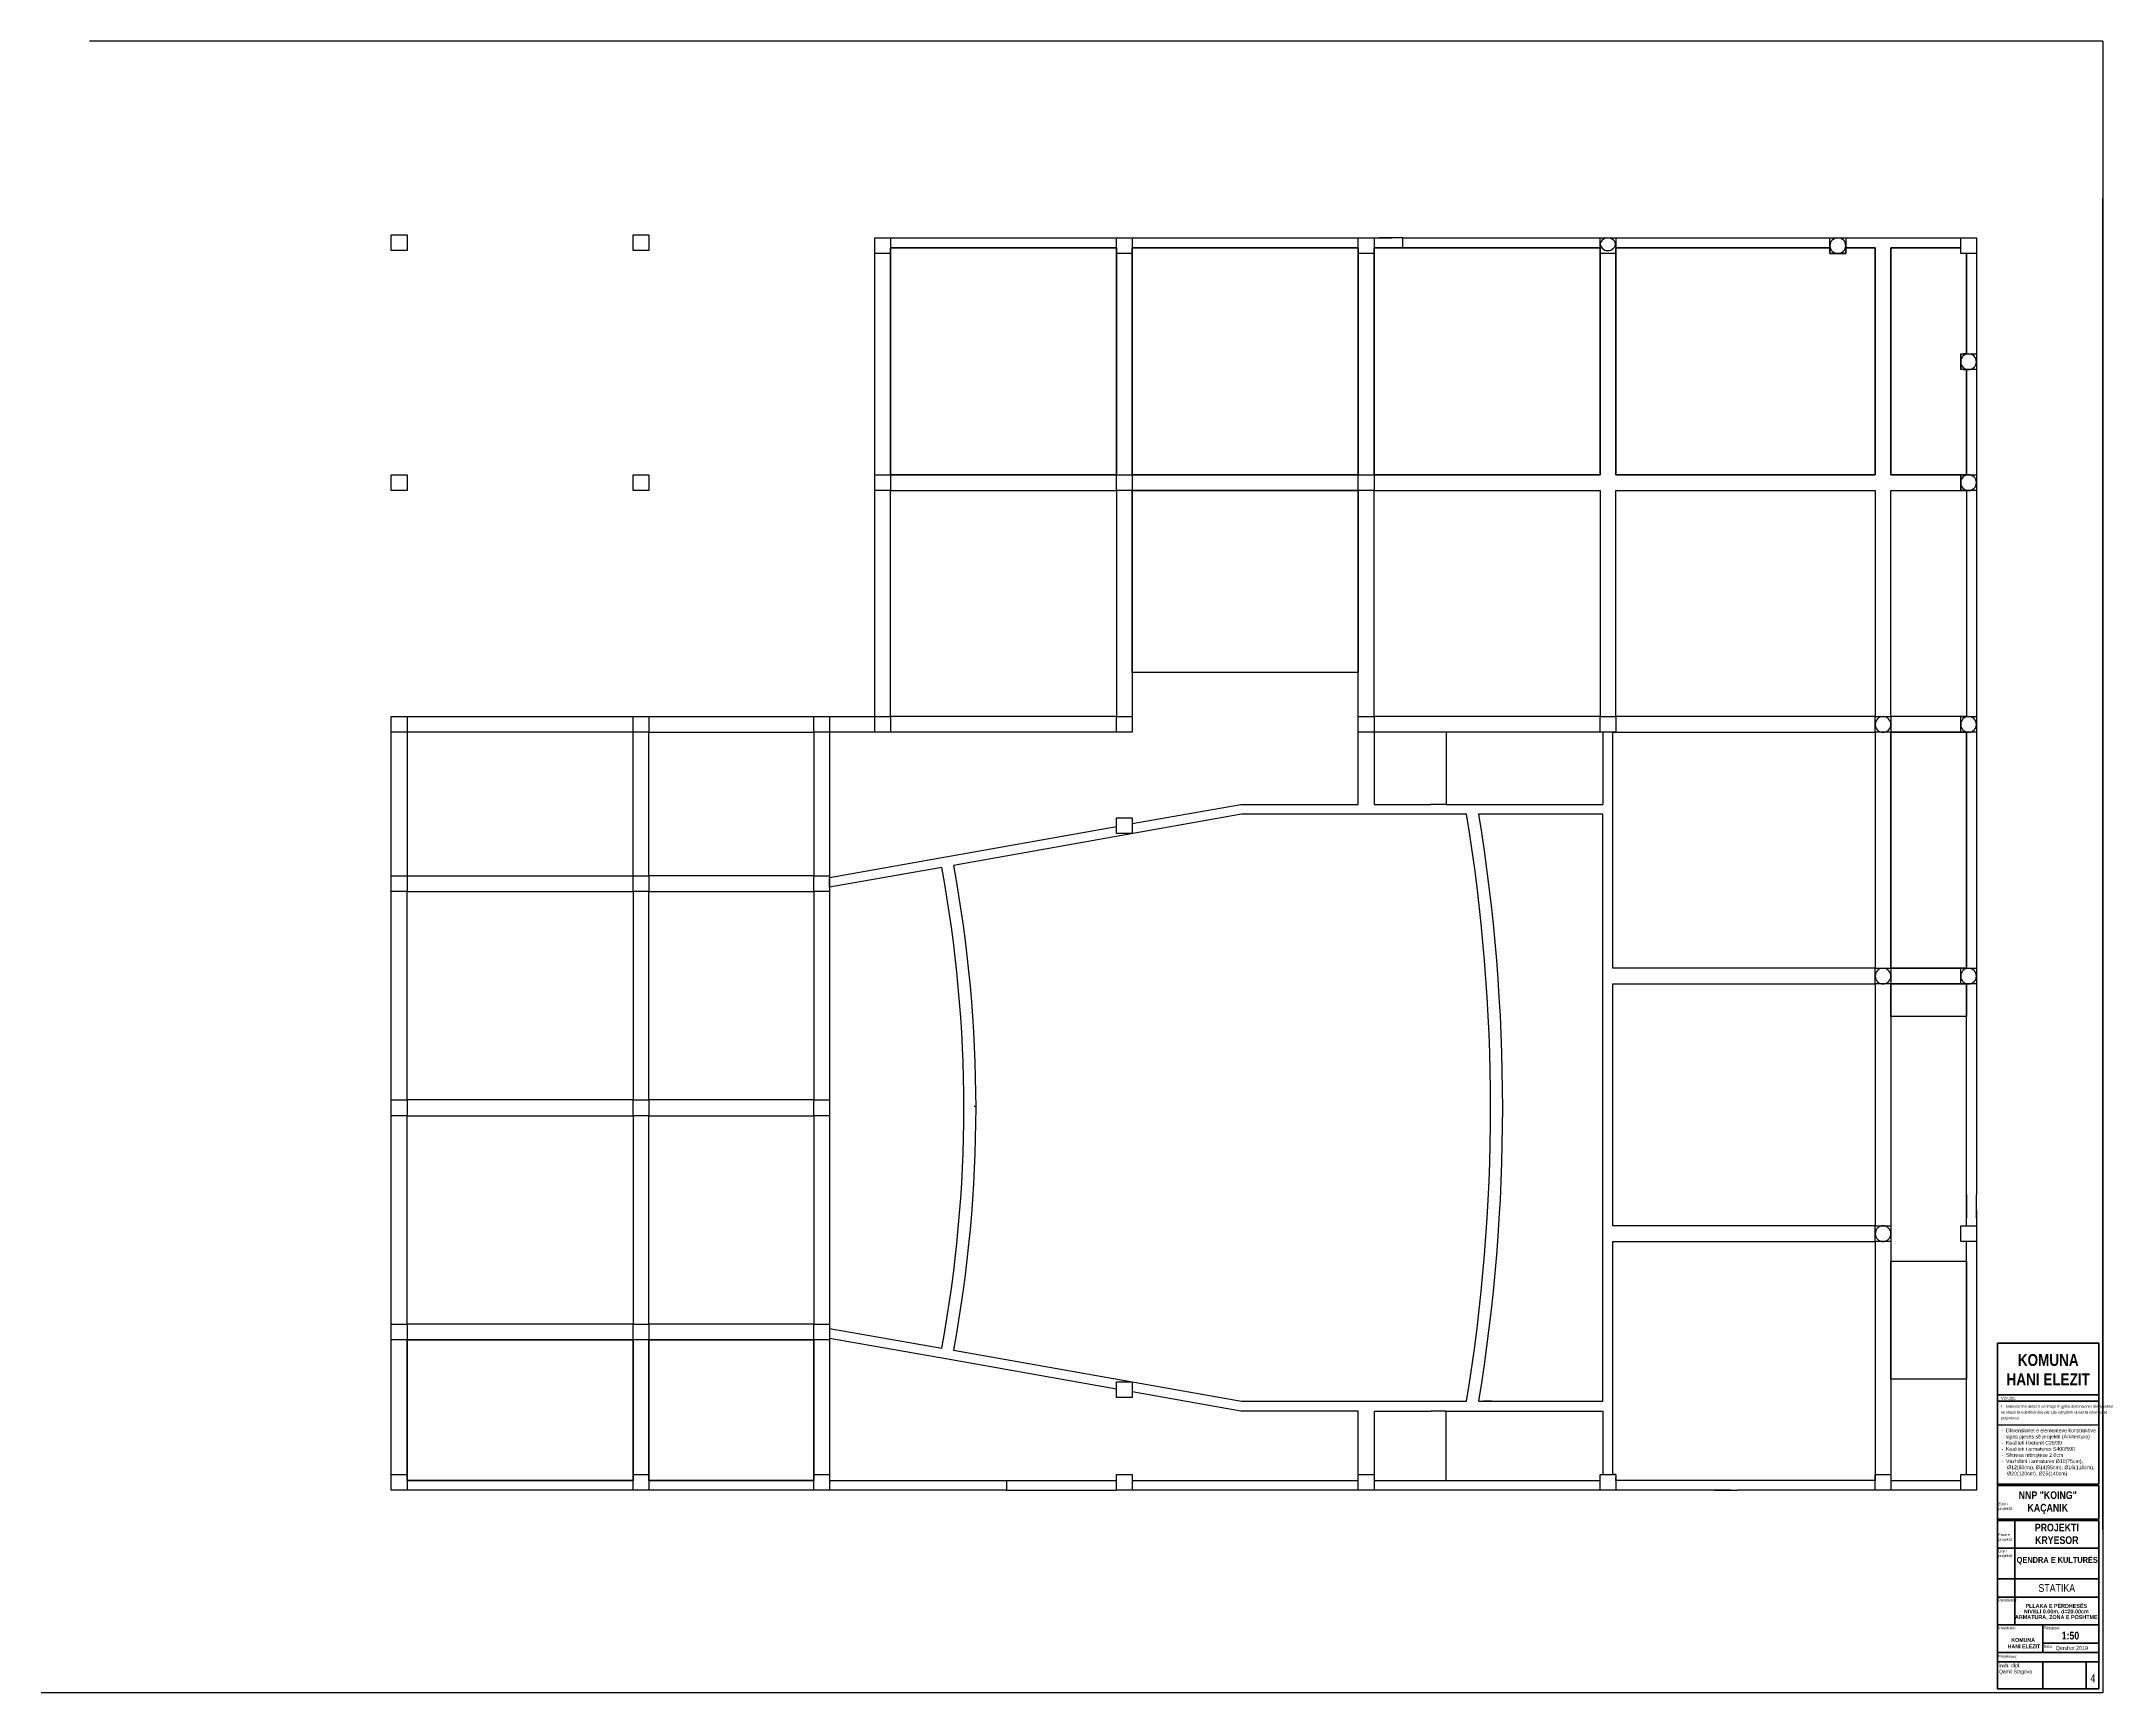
# Model space of a CAD drawing. Header units: inches. Extents: x 2751 to 16603, y -224 to 3976.
# Drawn here: x 2751 to 7995, y -224 to 3976 of the extents above; entities that cross this region are included whole.
import ezdxf

# ---------------------------------------------------------------- set-up
doc = ezdxf.new("R2010")
doc.units = ezdxf.units.IN
doc.layers.add('0_Pen_No__1', color=7, linetype='Continuous', lineweight=35)
doc.layers.add('TEKSTI_Pen_No__201', color=7, linetype='Continuous', lineweight=18)
doc.layers.add('A4_OP', color=7, linetype='Continuous')
doc.styles.add('GENERATED_STYLE_1', font='ARIAL.TTF')
doc.styles.add('GENERATED_STYLE_3', font='ARIALN.TTF')
doc.styles.add('GENERATED_STYLE_4', font='ARIALNB.TTF')

msp = doc.modelspace()

# ---------------------------------------------------------------- linework, layer by layer
for p, q in [((7995.1, 3976), (2873.1, 3976)), ((7995.1, 3976), (7995.1, -224)), ((7995.1, 191), (7995.1, 3576)), ((4756.1, 1824.4), (4756.1, 1849.7)), ((5129.1, 1267), (5124, 1267)), ((6439.8, 517.5), (6419.8, 517.5)), ((7727.4, 457.7), (7985.1, 457.7)), ((5206, 316), (5486.1, 316)), ((5206, 291), (5486.1, 291)), ((7995.1, -224), (2750.5, -224))]:
    msp.add_line(p, q)
at = {"layer": '0_Pen_No__1', "linetype": 'Continuous'}
for p, q in [((7727.4, 306.4), (7727.4, 665)), ((7727.4, 665), (7985.1, 665)), ((7985.1, 665), (7985.1, 306.4)), ((7727.4, 533.3), (7985.1, 533.3)), ((7727.4, 517.7), (7985.1, 517.7)), ((7727.4, 337.2), (7727.4, 423)), ((7727.4, -214), (7727.4, 334.1)), ((7727.4, 306.4), (7985.1, 306.4)), ((7727.4, 303.2), (7985.1, 303.2)), ((7985.1, 303.2), (7985.1, 217.5)), ((7727.4, 217.5), (7985.1, 217.5)), ((7727.4, 214.3), (7985.1, 214.3)), ((7727.4, 214.3), (7985.1, 214.3)), ((7771, -51.3), (7771, 214.3)), ((7985.1, 214.3), (7985.1, -214)), ((7727.4, 144), (7985.1, 144)), ((7727.4, 65.9), (7985.1, 65.9)), ((7727.4, 19), (7985.1, 19)), ((7727.4, -51.3), (7985.1, -51.3)), ((7842.5, -121.6), (7842.5, -51.3)), ((7842.5, -98.2), (7985.1, -98.2)), ((7727.4, -121.6), (7985.1, -121.6)), ((7727.4, -145), (7985.1, -145)), ((7842.5, -145), (7842.5, -214)), ((7952.9, -214), (7952.9, -145)), ((7727.4, -214), (7985.1, -214))]:
    msp.add_line(p, q, dxfattribs=at)
at = {"layer": 'A4_OP'}
for points in [[(3641.1, 3483.5), (3681.1, 3483.5)], [(3641.1, 3443.5), (3641.1, 3483.5)], [(3681.1, 3483.5), (3681.1, 3443.5)], [(4256.1, 3483.5), (4296.1, 3483.5)], [(4256.1, 3443.5), (4256.1, 3483.5)], [(4296.1, 3483.5), (4296.1, 3443.5)], [(4871.1, 3476), (4911.1, 3476)], [(4871.1, 3436), (4871.1, 3476)], [(4871.1, 2853.5), (4871.1, 3476)], [(4871.1, 3476), (5506.1, 3476)], [(4911.1, 3476), (4911.1, 3436)], [(5486.1, 3476), (5526.1, 3476)], [(5486.1, 3436), (5486.1, 3476)], [(5486.1, 3476), (5526.1, 3476)], [(5486.1, 3436), (5486.1, 3476)], [(5506.1, 3476), (6121.1, 3476)], [(5526.1, 3476), (5526.1, 3436)], [(5526.1, 3476), (5526.1, 3436)], [(6101.1, 3476), (6141.1, 3476)], [(6101.1, 3436), (6101.1, 3476)], [(6101.1, 3476), (6141.1, 3476)], [(6101.1, 3436), (6101.1, 3476)], [(6121.1, 3476), (6186.1, 3476)], [(6141.1, 3476), (6141.1, 3436)], [(6141.1, 3476), (6141.1, 3436)], [(6214.3, 3476), (6154.3, 3476)], [(6214.3, 3451), (6214.3, 3476)], [(6214.3, 3476), (6736.1, 3476)], [(6716.1, 3476), (6756.1, 3476)], [(6716.1, 3436), (6716.1, 3476)], [(6736.1, 3476), (7436.1, 3476)], [(6756.1, 3476), (6756.1, 3436)], [(7301.1, 3476), (7341.1, 3476)], [(7301.1, 3436), (7301.1, 3476)], [(7341.1, 3476), (7341.1, 3436)], [(7436.1, 3476), (7673.6, 3476)], [(7633.6, 3476), (7673.6, 3476)], [(7633.6, 3436), (7633.6, 3476)], [(7673.6, 3476), (7673.6, 3436)], [(7673.6, 3476), (7673.6, 2853.5)], [(3681.1, 3443.5), (3641.1, 3443.5)], [(4296.1, 3443.5), (4256.1, 3443.5)], [(4911.1, 3436), (4871.1, 3436)], [(4911.1, 2873.5), (4911.1, 3451)], [(4911.1, 3451), (5486.1, 3451)], [(5486.1, 3451), (4911.1, 3451)], [(4911.1, 3451), (4911.1, 2873.5)], [(5486.1, 3451), (5486.1, 2873.5)], [(5486.1, 2873.5), (5486.1, 3451)], [(5526.1, 3436), (5486.1, 3436)], [(5526.1, 3436), (5486.1, 3436)], [(5526.1, 2873.5), (5526.1, 3451)], [(5526.1, 3451), (6101.1, 3451)], [(6101.1, 3451), (5526.1, 3451)], [(5526.1, 3451), (5526.1, 2873.5)], [(6101.1, 3451), (6101.1, 2873.5)], [(6101.1, 2873.5), (6101.1, 3451)], [(6141.1, 3436), (6101.1, 3436)], [(6141.1, 3436), (6101.1, 3436)], [(6141.1, 2873.5), (6141.1, 3451)], [(6141.1, 3451), (6716.1, 3451)], [(6214.3, 3451), (6141.1, 3451)], [(6141.1, 3451), (6141.1, 2873.5)], [(6154.3, 3451), (6214.3, 3451)], [(6716.1, 3451), (6214.3, 3451)], [(6716.1, 3451), (6716.1, 2873.5)], [(6716.1, 2873.5), (6716.1, 3451)], [(6756.1, 3436), (6716.1, 3436)], [(6756.1, 2873.5), (6756.1, 3451)], [(6756.1, 3451), (7301.1, 3451)], [(6756.1, 3451), (6756.1, 2873.5)], [(7301.1, 3451), (6756.1, 3451)], [(7301.1, 3443.5), (7301.1, 3436)], [(7301.1, 3436), (7341.1, 3436)], [(7341.1, 3436), (7301.1, 3436)], [(7341.1, 3451), (7416.1, 3451)], [(7416.1, 3451), (7341.1, 3451)], [(7341.1, 3436), (7341.1, 3443.5)], [(7416.1, 3451), (7416.1, 2873.5)], [(7416.1, 2873.5), (7416.1, 3451)], [(7456.1, 2873.5), (7456.1, 3451)], [(7456.1, 3451), (7633.6, 3451)], [(7633.6, 3451), (7456.1, 3451)], [(7456.1, 3451), (7456.1, 2873.5)], [(7673.6, 3436), (7633.6, 3436)], [(7648.6, 3436), (7648.6, 3180.9)], [(7648.6, 3180.9), (7648.6, 3436)], [(7633.6, 3180.9), (7633.6, 3140.9)], [(7633.6, 3180.9), (7673.6, 3180.9)], [(7633.6, 3140.9), (7633.6, 3180.9)], [(7648.6, 3180.9), (7641.1, 3180.9)], [(7673.6, 3180.9), (7673.6, 3140.9)], [(7673.6, 3140.9), (7633.6, 3140.9)], [(7641.1, 3140.9), (7648.6, 3140.9)], [(7648.6, 3140.9), (7648.6, 2873.5)], [(7648.6, 2873.5), (7648.6, 3140.9)], [(7673.6, 2913.5), (7673.6, 2853.5)], [(7673.6, 2913.5), (7673.6, 2853.5)], [(3641.1, 2873.5), (3681.1, 2873.5)], [(3641.1, 2833.5), (3641.1, 2873.5)], [(3681.1, 2833.5), (3641.1, 2833.5)], [(3681.1, 2873.5), (3681.1, 2833.5)], [(4256.1, 2873.5), (4296.1, 2873.5)], [(4256.1, 2833.5), (4256.1, 2873.5)], [(4296.1, 2833.5), (4256.1, 2833.5)], [(4296.1, 2873.5), (4296.1, 2833.5)], [(4871.1, 2873.5), (4911.1, 2873.5)], [(4871.1, 2833.5), (4871.1, 2873.5)], [(4871.1, 2258.5), (4871.1, 2853.5)], [(4911.1, 2833.5), (4871.1, 2833.5)], [(5486.1, 2873.5), (4911.1, 2873.5)], [(4911.1, 2873.5), (4911.1, 2833.5)], [(4911.1, 2873.5), (5486.1, 2873.5)], [(4911.1, 2833.5), (5486.1, 2833.5)], [(4911.1, 2258.5), (4911.1, 2833.5)], [(4911.1, 2833.5), (5486.1, 2833.5)], [(4911.1, 2258.5), (4911.1, 2833.5)], [(5486.1, 2873.5), (5526.1, 2873.5)], [(5486.1, 2833.5), (5486.1, 2873.5)], [(5486.1, 2873.5), (5526.1, 2873.5)], [(5486.1, 2833.5), (5486.1, 2873.5)], [(5486.1, 2833.5), (5486.1, 2258.5)], [(5526.1, 2833.5), (5486.1, 2833.5)], [(5526.1, 2833.5), (5486.1, 2833.5)], [(5486.1, 2833.5), (5486.1, 2258.5)], [(6101.1, 2873.5), (5526.1, 2873.5)], [(5526.1, 2873.5), (5526.1, 2833.5)], [(5526.1, 2873.5), (5526.1, 2833.5)], [(5526.1, 2873.5), (6101.1, 2873.5)], [(5526.1, 2371), (5526.1, 2833.5)], [(5526.1, 2833.5), (6101.1, 2833.5)], [(6101.1, 2833.5), (5526.1, 2833.5)], [(5526.1, 2833.5), (5526.1, 2218.5)], [(6101.1, 2873.5), (6141.1, 2873.5)], [(6101.1, 2833.5), (6101.1, 2873.5)], [(6101.1, 2833.5), (6101.1, 2371)], [(6141.1, 2833.5), (6101.1, 2833.5)], [(6101.1, 2238.5), (6101.1, 2833.5)], [(6716.1, 2873.5), (6141.1, 2873.5)], [(6141.1, 2873.5), (6141.1, 2833.5)], [(6141.1, 2873.5), (6716.1, 2873.5)], [(6141.1, 2258.5), (6141.1, 2833.5)], [(6141.1, 2833.5), (6716.1, 2833.5)], [(6141.1, 2258.5), (6141.1, 2833.5)], [(6141.1, 2833.5), (6716.1, 2833.5)], [(6716.1, 2833.5), (6716.1, 2258.5)], [(6716.1, 2833.5), (6716.1, 2258.5)], [(7416.1, 2873.5), (6756.1, 2873.5)], [(6756.1, 2873.5), (7416.1, 2873.5)], [(6756.1, 2833.5), (7416.1, 2833.5)], [(6756.1, 2258.5), (6756.1, 2833.5)], [(6756.1, 2833.5), (7416.1, 2833.5)], [(6756.1, 2371), (6756.1, 2833.5)], [(7416.1, 2833.5), (7416.1, 2258.5)], [(7416.1, 2833.5), (7416.1, 2258.5)], [(7648.6, 2873.5), (7456.1, 2873.5)], [(7456.1, 2873.5), (7648.6, 2873.5)], [(7456.1, 2258.5), (7456.1, 2833.5)], [(7456.1, 2833.5), (7648.6, 2833.5)], [(7456.1, 2833.5), (7648.6, 2833.5)], [(7456.1, 2258.5), (7456.1, 2833.5)], [(7633.6, 2873.5), (7633.6, 2833.5)], [(7633.6, 2873.5), (7673.6, 2873.5)], [(7633.6, 2833.5), (7633.6, 2873.5)], [(7673.6, 2833.5), (7633.6, 2833.5)], [(7648.6, 2833.5), (7648.6, 2258.5)], [(7648.6, 2833.5), (7648.6, 2258.5)], [(7673.6, 2853.5), (7673.6, 2238.5)], [(6101.1, 2371), (5526.1, 2371)], [(6756.1, 2258.5), (6756.1, 2371)], [(3641.1, 2258.5), (3681.1, 2258.5)], [(3641.1, 2218.5), (3641.1, 2258.5)], [(3641.1, 1833.5), (3641.1, 2258.5)], [(3641.1, 2258.5), (4276.1, 2258.5)], [(3681.1, 2258.5), (3681.1, 2218.5)], [(4256.1, 2258.5), (4296.1, 2258.5)], [(4256.1, 2218.5), (4256.1, 2258.5)], [(4276.1, 2258.5), (4736.1, 2258.5)], [(4296.1, 2258.5), (4296.1, 2218.5)], [(4716.1, 2258.5), (4756.1, 2258.5)], [(4716.1, 2218.5), (4716.1, 2258.5)], [(4736.1, 2258.5), (4871.1, 2258.5)], [(4756.1, 2258.5), (4756.1, 2218.5)], [(4871.1, 2258.5), (4911.1, 2258.5)], [(4871.1, 2218.5), (4871.1, 2258.5)], [(5486.1, 2258.5), (4911.1, 2258.5)], [(4911.1, 2258.5), (4911.1, 2218.5)], [(5486.1, 2258.5), (4911.1, 2258.5)], [(5486.1, 2258.5), (5526.1, 2258.5)], [(5486.1, 2218.5), (5486.1, 2258.5)], [(5526.1, 2258.5), (5526.1, 2218.5)], [(6101.1, 2258.5), (6141.1, 2258.5)], [(6101.1, 2218.5), (6101.1, 2258.5)], [(6716.1, 2258.5), (6141.1, 2258.5)], [(6141.1, 2258.5), (6141.1, 2218.5)], [(6716.1, 2258.5), (6141.1, 2258.5)], [(6716.1, 2258.5), (6756.1, 2258.5)], [(6716.1, 2218.5), (6716.1, 2258.5)], [(6716.1, 2258.5), (6756.1, 2258.5)], [(6716.1, 2218.5), (6716.1, 2258.5)], [(7416.1, 2258.5), (6756.1, 2258.5)], [(6756.1, 2258.5), (6756.1, 2218.5)], [(6756.1, 2258.5), (6756.1, 2218.5)], [(7416.1, 2258.5), (6756.1, 2258.5)], [(7416.1, 2258.5), (7456.1, 2258.5)], [(7416.1, 2218.5), (7416.1, 2258.5)], [(7648.6, 2258.5), (7456.1, 2258.5)], [(7456.1, 2258.5), (7456.1, 2218.5)], [(7648.6, 2258.5), (7456.1, 2258.5)], [(7633.6, 2258.5), (7673.6, 2258.5)], [(7633.6, 2218.5), (7633.6, 2258.5)], [(7673.6, 2258.5), (7673.6, 2218.5)], [(3681.1, 2218.5), (3641.1, 2218.5)], [(4256.1, 2218.5), (3681.1, 2218.5)], [(3681.1, 2218.5), (3681.1, 1853.5)], [(4256.1, 2218.5), (3681.1, 2218.5)], [(3681.1, 2218.5), (3681.1, 1853.5)], [(4256.1, 1853.5), (4256.1, 2218.5)], [(4296.1, 2218.5), (4256.1, 2218.5)], [(4256.1, 1853.5), (4256.1, 2218.5)], [(4296.1, 1853.5), (4296.1, 2218.5)], [(4296.1, 2218.5), (4716.1, 2218.5)], [(4296.1, 1853.5), (4296.1, 2218.5)], [(4296.1, 2218.5), (4716.1, 2218.5)], [(4716.1, 2218.5), (4716.1, 1853.5)], [(4756.1, 2218.5), (4716.1, 2218.5)], [(4716.1, 2218.5), (4716.1, 1853.5)], [(4891.1, 2218.5), (4756.1, 2218.5)], [(4756.1, 2218.5), (4756.1, 1849.7)], [(4911.1, 2218.5), (4871.1, 2218.5)], [(5526.1, 2218.5), (4891.1, 2218.5)], [(5526.1, 2218.5), (5486.1, 2218.5)], [(6101.1, 2035.3), (6101.1, 2238.5)], [(6141.1, 2218.5), (6101.1, 2218.5)], [(6141.1, 2218.5), (6141.1, 2035.3)], [(6723.6, 2218.5), (6141.1, 2218.5)], [(6325.1, 2218.5), (6325.1, 2035.3)], [(6756.1, 2218.5), (6716.1, 2218.5)], [(6756.1, 2218.5), (6716.1, 2218.5)], [(6723.6, 2218.5), (6723.6, 2035.3)], [(6748.6, 1618.5), (6748.6, 2218.5)], [(6748.6, 2218.5), (7416.1, 2218.5)], [(6748.6, 2022.8), (6748.6, 2218.5)], [(6748.6, 2218.5), (7416.1, 2218.5)], [(7416.1, 2218.5), (7416.1, 1618.5)], [(7456.1, 2218.5), (7416.1, 2218.5)], [(7416.1, 2218.5), (7416.1, 1618.5)], [(7456.1, 2218.5), (7648.6, 2218.5)], [(7456.1, 1618.5), (7456.1, 2218.5)], [(7456.1, 2218.5), (7456.1, 1618.5)], [(7648.6, 2218.5), (7456.1, 2218.5)], [(7673.6, 2218.5), (7633.6, 2218.5)], [(7648.6, 2218.5), (7648.6, 1618.5)], [(7648.6, 1618.5), (7648.6, 2218.5)], [(7673.6, 2238.5), (7673.6, 1598.5)], [(5804.2, 2010.3), (5071, 1880.2)], [(5486.1, 2001), (5526.1, 2001)], [(5486.1, 1961), (5486.1, 2001)], [(5526.1, 1986.3), (5802, 2035.3)], [(5526.1, 2001), (5526.1, 1961)], [(5802, 2035.3), (6101.1, 2035.3)], [(6121.1, 2010.3), (5804.2, 2010.3)], [(6376.4, 2010.3), (6121.1, 2010.3)], [(6141.1, 2035.3), (6285.3, 2035.3)], [(6325.1, 2035.3), (6285.3, 2035.3)], [(6325.1, 2035.3), (6723.6, 2035.3)], [(6723.6, 2010.3), (6406.8, 2010.3)], [(6723.6, 2010.3), (6406.8, 2010.3)], [(6723.6, 517.5), (6723.6, 2010.3)], [(6723.6, 1598.5), (6723.6, 2010.3)], [(6748.6, 1618.5), (6748.6, 2022.8)], [(5051.7, 1902.2), (5486.1, 1979.2)], [(5526.1, 1961), (5486.1, 1961)], [(4756.1, 1849.7), (5051.7, 1902.2)], [(3641.1, 1853.5), (3681.1, 1853.5)], [(3641.1, 1813.5), (3641.1, 1853.5)], [(3641.1, 1853.5), (3681.1, 1853.5)], [(3641.1, 1813.5), (3641.1, 1853.5)], [(3681.1, 1853.5), (4256.1, 1853.5)], [(3681.1, 1853.5), (3681.1, 1813.5)], [(3681.1, 1853.5), (3681.1, 1813.5)], [(3681.1, 1853.5), (4256.1, 1853.5)], [(4256.1, 1853.5), (4296.1, 1853.5)], [(4256.1, 1813.5), (4256.1, 1853.5)], [(4716.1, 1853.5), (4296.1, 1853.5)], [(4296.1, 1853.5), (4296.1, 1813.5)], [(4716.1, 1853.5), (4296.1, 1853.5)], [(4716.1, 1853.5), (4756.1, 1853.5)], [(4716.1, 1813.5), (4716.1, 1853.5)], [(5041.4, 1875), (4756.1, 1824.4)], [(5041.4, 1875), (4756.1, 1824.4)], [(4756.1, 1853.5), (4756.1, 1813.5)], [(3641.1, 1263.6), (3641.1, 1833.5)], [(3681.1, 1813.5), (3641.1, 1813.5)], [(3681.1, 1813.5), (3641.1, 1813.5)], [(3681.1, 1283.6), (3681.1, 1813.5)], [(3681.1, 1813.5), (4256.1, 1813.5)], [(3681.1, 1283.6), (3681.1, 1813.5)], [(3681.1, 1813.5), (4256.1, 1813.5)], [(4256.1, 1813.5), (4256.1, 1283.6)], [(4296.1, 1813.5), (4256.1, 1813.5)], [(4256.1, 1813.5), (4256.1, 1283.6)], [(4296.1, 1283.6), (4296.1, 1813.5)], [(4296.1, 1813.5), (4716.1, 1813.5)], [(4296.1, 1283.6), (4296.1, 1813.5)], [(4296.1, 1813.5), (4716.1, 1813.5)], [(4716.1, 1813.5), (4716.1, 1283.6)], [(4756.1, 1813.5), (4716.1, 1813.5)], [(4716.1, 1813.5), (4716.1, 1283.6)], [(4756.1, 1824.4), (4756.1, 702.7)], [(4756.1, 1824.4), (4756.1, 1263.6)], [(6723.6, 943.5), (6723.6, 1598.5)], [(7416.1, 1618.5), (6748.6, 1618.5)], [(7416.1, 1618.5), (6748.6, 1618.5)], [(6748.6, 963.5), (6748.6, 1578.5)], [(6748.6, 1578.5), (7416.1, 1578.5)], [(6748.6, 963.5), (6748.6, 1578.5)], [(6748.6, 1578.5), (7416.1, 1578.5)], [(7416.1, 1618.5), (7456.1, 1618.5)], [(7416.1, 1578.5), (7416.1, 1618.5)], [(7416.1, 1578.5), (7416.1, 963.5)], [(7456.1, 1578.5), (7416.1, 1578.5)], [(7416.1, 1578.5), (7416.1, 963.5)], [(7648.6, 1618.5), (7456.1, 1618.5)], [(7456.1, 1618.5), (7456.1, 1578.5)], [(7456.1, 1618.5), (7648.6, 1618.5)], [(7456.1, 1578.5), (7648.6, 1578.5)], [(7456.1, 1495.5), (7456.1, 1578.5)], [(7456.1, 1578.5), (7456.1, 943.5)], [(7648.6, 1578.5), (7456.1, 1578.5)], [(7633.6, 1618.5), (7673.6, 1618.5)], [(7633.6, 1578.5), (7633.6, 1618.5)], [(7673.6, 1578.5), (7633.6, 1578.5)], [(7648.6, 1578.5), (7648.6, 1495.5)], [(7648.6, 1043.5), (7648.6, 1578.5)], [(7673.6, 1618.5), (7673.6, 1578.5)], [(7673.6, 1598.5), (7673.6, 1043.5)], [(7648.6, 1495.5), (7456.1, 1495.5)], [(3641.1, 1283.6), (3681.1, 1283.6)], [(3641.1, 1243.6), (3641.1, 1283.6)], [(3641.1, 1283.6), (3681.1, 1283.6)], [(3641.1, 1243.6), (3641.1, 1283.6)], [(3641.1, 693.5), (3641.1, 1263.6)], [(4256.1, 1283.6), (3681.1, 1283.6)], [(3681.1, 1283.6), (3681.1, 1243.6)], [(3681.1, 1283.6), (3681.1, 1243.6)], [(4256.1, 1283.6), (3681.1, 1283.6)], [(4256.1, 1283.6), (4296.1, 1283.6)], [(4256.1, 1243.6), (4256.1, 1283.6)], [(4716.1, 1283.6), (4296.1, 1283.6)], [(4296.1, 1283.6), (4296.1, 1243.6)], [(4716.1, 1283.6), (4296.1, 1283.6)], [(4716.1, 1283.6), (4756.1, 1283.6)], [(4716.1, 1243.6), (4716.1, 1283.6)], [(4756.1, 1283.6), (4756.1, 1243.6)], [(4756.1, 1263.6), (4756.1, 702.7)], [(3681.1, 1243.6), (3641.1, 1243.6)], [(3681.1, 1243.6), (3641.1, 1243.6)], [(3681.1, 713.5), (3681.1, 1243.6)], [(3681.1, 1243.6), (4256.1, 1243.6)], [(3681.1, 713.5), (3681.1, 1243.6)], [(3681.1, 1243.6), (4256.1, 1243.6)], [(4256.1, 1243.6), (4256.1, 713.5)], [(4296.1, 1243.6), (4256.1, 1243.6)], [(4256.1, 1243.6), (4256.1, 713.5)], [(4296.1, 713.5), (4296.1, 1243.6)], [(4296.1, 1243.6), (4716.1, 1243.6)], [(4296.1, 713.5), (4296.1, 1243.6)], [(4296.1, 1243.6), (4716.1, 1243.6)], [(4716.1, 1243.6), (4716.1, 713.5)], [(4756.1, 1243.6), (4716.1, 1243.6)], [(4716.1, 1243.6), (4716.1, 713.5)], [(7648.6, 1043.5), (7648.6, 983.5)], [(7648.6, 963.5), (7648.6, 1043.5)], [(7673.6, 983.5), (7673.6, 1043.5)], [(7673.6, 1003.2), (7673.6, 291)], [(7416.1, 963.5), (6748.6, 963.5)], [(7416.1, 963.5), (6748.6, 963.5)], [(7416.1, 963.5), (7456.1, 963.5)], [(7416.1, 923.5), (7416.1, 963.5)], [(7456.1, 963.5), (7456.1, 923.5)], [(7633.6, 963.5), (7673.6, 963.5)], [(7633.6, 923.5), (7633.6, 963.5)], [(7633.6, 963.5), (7673.6, 963.5)], [(7633.6, 923.5), (7633.6, 963.5)], [(7673.6, 963.5), (7673.6, 923.5)], [(7673.6, 963.5), (7673.6, 923.5)], [(6723.6, 517.5), (6723.6, 943.5)], [(6748.6, 331), (6748.6, 923.5)], [(6748.6, 923.5), (7416.1, 923.5)], [(6748.6, 505), (6748.6, 923.5)], [(6748.6, 923.5), (7416.1, 923.5)], [(7416.1, 923.5), (7416.1, 316)], [(7456.1, 923.5), (7416.1, 923.5)], [(7416.1, 923.5), (7416.1, 573.5)], [(7456.1, 943.5), (7456.1, 573.5)], [(7673.6, 923.5), (7633.6, 923.5)], [(7673.6, 923.5), (7633.6, 923.5)], [(7648.6, 331), (7648.6, 923.5)], [(7456.1, 873.5), (7648.6, 873.5)], [(7456.1, 573.5), (7456.1, 873.5)], [(7648.6, 873.5), (7648.6, 573.5)], [(3641.1, 713.5), (3681.1, 713.5)], [(3641.1, 673.5), (3641.1, 713.5)], [(3641.1, 713.5), (3681.1, 713.5)], [(3641.1, 673.5), (3641.1, 713.5)], [(3641.1, 291), (3641.1, 693.5)], [(4256.1, 713.5), (3681.1, 713.5)], [(3681.1, 713.5), (3681.1, 673.5)], [(3681.1, 713.5), (3681.1, 673.5)], [(4256.1, 713.5), (3681.1, 713.5)], [(4256.1, 713.5), (4296.1, 713.5)], [(4256.1, 673.5), (4256.1, 713.5)], [(4716.1, 713.5), (4296.1, 713.5)], [(4296.1, 713.5), (4296.1, 673.5)], [(4716.1, 713.5), (4296.1, 713.5)], [(4716.1, 713.5), (4756.1, 713.5)], [(4716.1, 673.5), (4716.1, 713.5)], [(4756.1, 713.5), (4756.1, 673.5)], [(4756.1, 702.7), (5041.4, 652.3)], [(4756.1, 702.7), (5041.4, 652.3)], [(3681.1, 673.5), (3641.1, 673.5)], [(3681.1, 673.5), (3641.1, 673.5)], [(3681.1, 673.5), (3681.1, 316)], [(4256.1, 673.5), (3681.1, 673.5)], [(3681.1, 316), (3681.1, 673.5)], [(3681.1, 673.5), (4256.1, 673.5)], [(4256.1, 316), (4256.1, 673.5)], [(4296.1, 673.5), (4256.1, 673.5)], [(4256.1, 673.5), (4256.1, 316)], [(4296.1, 673.5), (4296.1, 316)], [(4716.1, 673.5), (4296.1, 673.5)], [(4296.1, 316), (4296.1, 673.5)], [(4296.1, 673.5), (4716.1, 673.5)], [(4716.1, 316), (4716.1, 673.5)], [(4756.1, 673.5), (4716.1, 673.5)], [(4716.1, 673.5), (4716.1, 316)], [(5051.7, 625.1), (4756.1, 677.3)], [(4756.1, 677.3), (4756.1, 316)], [(5071, 647), (5804.2, 517.5)], [(5486.1, 548.3), (5051.7, 625.1)], [(5486.1, 566.7), (5526.1, 566.7)], [(5486.1, 526.7), (5486.1, 566.7)], [(5526.1, 526.7), (5486.1, 526.7)], [(5526.1, 566.7), (5526.1, 526.7)], [(5802, 492.5), (5526.1, 541.3)], [(7416.1, 573.5), (7416.1, 316)], [(7648.6, 573.5), (7456.1, 573.5)], [(7456.1, 573.5), (7456.1, 316)], [(6101.1, 492.5), (5802, 492.5)], [(5804.2, 517.5), (6121.1, 517.5)], [(6101.1, 316), (6101.1, 492.5)], [(6121.1, 517.5), (6376.4, 517.5)], [(6141.1, 492.5), (6141.1, 316)], [(6141.1, 492.5), (6285.3, 492.5)], [(6325.1, 492.5), (6285.3, 492.5)], [(6325.1, 492.5), (6285.3, 492.5)], [(6325.1, 492.5), (6723.6, 492.5)], [(6325.1, 316), (6325.1, 492.5)], [(6325.1, 316), (6325.1, 492.5)], [(6406.8, 517.5), (6723.6, 517.5)], [(6406.8, 517.5), (6723.6, 517.5)], [(6723.6, 492.5), (6723.6, 331)], [(6748.6, 331), (6748.6, 505)], [(3641.1, 331), (3681.1, 331)], [(3641.1, 291), (3641.1, 331)], [(3641.1, 331), (3681.1, 331)], [(3641.1, 291), (3641.1, 331)], [(3681.1, 331), (3681.1, 291)], [(3681.1, 331), (3681.1, 291)], [(3681.1, 316), (4256.1, 316)], [(4256.1, 316), (3681.1, 316)], [(4256.1, 331), (4296.1, 331)], [(4256.1, 291), (4256.1, 331)], [(4256.1, 331), (4296.1, 331)], [(4256.1, 291), (4256.1, 331)], [(4296.1, 331), (4296.1, 291)], [(4296.1, 331), (4296.1, 291)], [(4296.1, 316), (4716.1, 316)], [(4716.1, 316), (4296.1, 316)], [(4716.1, 331), (4756.1, 331)], [(4716.1, 291), (4716.1, 331)], [(4716.1, 331), (4756.1, 331)], [(4716.1, 291), (4716.1, 331)], [(4756.1, 331), (4756.1, 291)], [(4756.1, 331), (4756.1, 291)], [(4756.1, 316), (5172, 316)], [(5172, 316), (5206, 316)], [(5206, 316), (5206, 291)], [(5486.1, 331), (5526.1, 331)], [(5486.1, 291), (5486.1, 331)], [(5526.1, 331), (5526.1, 291)], [(5526.1, 316), (6101.1, 316)], [(6101.1, 331), (6141.1, 331)], [(6101.1, 291), (6101.1, 331)], [(6141.1, 331), (6141.1, 291)], [(6141.1, 316), (6325.1, 316)], [(6141.1, 316), (6325.1, 316)], [(6325.1, 316), (6716.1, 316)], [(6716.1, 331), (6756.1, 331)], [(6716.1, 291), (6716.1, 331)], [(6716.1, 331), (6756.1, 331)], [(6716.1, 291), (6716.1, 331)], [(6756.1, 331), (6748.6, 331)], [(6756.1, 331), (6756.1, 291)], [(6756.1, 331), (6756.1, 291)], [(6756.1, 316), (6756.1, 323.5)], [(7416.1, 316), (6756.1, 316)], [(7067.1, 316), (6756.1, 316)], [(7067.1, 316), (7007.1, 316)], [(7416.1, 316), (7067.1, 316)], [(7416.1, 331), (7456.1, 331)], [(7416.1, 291), (7416.1, 331)], [(7416.1, 331), (7456.1, 331)], [(7416.1, 291), (7416.1, 331)], [(7456.1, 331), (7456.1, 291)], [(7456.1, 331), (7456.1, 291)], [(7456.1, 316), (7633.6, 316)], [(7633.6, 331), (7673.6, 331)], [(7633.6, 291), (7633.6, 331)], [(7633.6, 331), (7673.6, 331)], [(7633.6, 291), (7633.6, 331)], [(7673.6, 331), (7673.6, 291)], [(7673.6, 331), (7673.6, 291)], [(3681.1, 291), (3641.1, 291)], [(3681.1, 291), (3641.1, 291)], [(4276.1, 291), (3641.1, 291)], [(4296.1, 291), (4256.1, 291)], [(4296.1, 291), (4256.1, 291)], [(4736.1, 291), (4276.1, 291)], [(4756.1, 291), (4716.1, 291)], [(4756.1, 291), (4716.1, 291)], [(5206, 291), (4736.1, 291)], [(5526.1, 291), (5486.1, 291)], [(6121.1, 291), (5506.1, 291)], [(6141.1, 291), (6101.1, 291)], [(6736.1, 291), (6121.1, 291)], [(6756.1, 291), (6716.1, 291)], [(6756.1, 291), (6716.1, 291)], [(7048.8, 291), (6736.1, 291)], [(7007.1, 291), (7067.1, 291)], [(7436.1, 291), (7067.1, 291)], [(7456.1, 291), (7416.1, 291)], [(7456.1, 291), (7416.1, 291)], [(7673.6, 291), (7436.1, 291)], [(7673.6, 291), (7633.6, 291)], [(7673.6, 291), (7633.6, 291)]]:
    msp.add_lwpolyline(points, dxfattribs=at)
for points in [[(6756.1, 3456, 1), (6716.1, 3456)], [(6716.1, 3463.5, 1), (6756.1, 3463.5)], [(7341.1, 3456, 1), (7301.1, 3456)], [(7301.1, 3456, 1), (7341.1, 3456)], [(7673.6, 3160.9, 1), (7633.6, 3160.9)], [(7633.6, 3160.9, 1), (7673.6, 3160.9)], [(7673.6, 2853.5, 1), (7633.6, 2853.5)], [(7633.6, 2853.5, 1), (7673.6, 2853.5)], [(7456.1, 2238.5, 1), (7416.1, 2238.5)], [(7673.6, 2238.5, 1), (7633.6, 2238.5)], [(7416.1, 2238.5, 1), (7456.1, 2238.5)], [(7633.6, 2238.5, 1), (7673.6, 2238.5)], [(6376.4, 517.5, 0.082033), (6376.4, 2010.3)], [(6406.8, 2010.3, -0.081492), (6406.8, 517.5)], [(6406.8, 2010.3, -0.081492), (6406.8, 517.5)], [(5041.4, 652.3, 0.092036), (5041.4, 1875)], [(5041.4, 652.3, 0.092036), (5041.4, 1875)], [(5071, 1880.2, -0.091999), (5071, 647)], [(7456.1, 1598.5, 1), (7416.1, 1598.5)], [(7416.1, 1598.5, 1), (7456.1, 1598.5)], [(7673.6, 1598.5, 1), (7633.6, 1598.5)], [(7633.6, 1598.5, 1), (7673.6, 1598.5)], [(7456.1, 943.5, 1), (7416.1, 943.5)], [(7416.1, 943.5, 1), (7456.1, 943.5)]]:
    msp.add_lwpolyline(points, format="xyb", dxfattribs=at)

# ---------------------------------------------------------------- texts
at = {"layer": '0_Pen_No__1', "linetype": 'Continuous'}
for s, insert, char_height, width, attachment_point, line_spacing_factor, style in [('\\A1;KOMUNA HANI ELEZIT', (7856.3, 637.3), 30, 214.051, 2, 0.984903, 'GENERATED_STYLE_4'), ('\\A1;1.  Ndërmarrësi duhet ti vërtetojë të gjitha dimensionet dhe konditat në shesh të ndërtimit dhe për çdo ndryshim duhet të informohet projektuesi. ', (7735.3, 507.7), 7.0313, 245.916, 1, 1.261061, 'GENERATED_STYLE_3'), ('\\A1;NNP "KOING"\\PKAÇANIK', (7855.1, 288.4), 19.531, 214.051, 2, 0.984903, 'GENERATED_STYLE_4'), ('\\A1;Emri i\\Pprojektit:', (7729.4, 259.6), 7.03, 67.539, 1, 0.996607, 'GENERATED_STYLE_3'), ('\\A1;Faza e \\Pprojektit:', (7729.4, 181.5), 7.031, 67.539, 1, 0.996607, 'GENERATED_STYLE_3'), ('\\A1;PROJEKTI KRYESOR', (7878.1, 205.9), 19.531, 214.051, 2, 0.984903, 'GENERATED_STYLE_4'), ('\\A1;Lloji i \\Pprojektit:', (7729.4, 139.8), 7.031, 67.539, 1, 0.996607, 'GENERATED_STYLE_3'), ('\\A1;QENDRA E KULTURËS', (7879.3, 121.4), 15, 214.051, 2, 0.984903, 'GENERATED_STYLE_4'), ('\\A1;PLLAKA E PËRDHESËS\\PNIVELI 0.00m, d=20.00cm\\PARMATURA, ZONA E POSHTME', (7876.9, 1.9), 10, 227.819, 2, 0.8554, 'GENERATED_STYLE_4'), ('\\A1;inxh. dipl. \\PQamil Stagova', (7730.9, -149.9), 9.375, 167.016, 1, 0.98645, 'GENERATED_STYLE_3')]:
    msp.add_mtext(s, dxfattribs=dict(at, insert=insert, char_height=char_height, width=width, attachment_point=attachment_point, line_spacing_factor=line_spacing_factor, style=style))
for s, insert, char_height, attachment_point, style in [('\\A1;Vërejtje:', (7736, 529.4), 7.812, 1, 'GENERATED_STYLE_3'), ('\\A1;STATIKA', (7878.1, 52.2), 19.531, 2, 'GENERATED_STYLE_3'), ('\\A1;Përshkrimi:', (7729.4, 14.9), 7.031, 1, 'GENERATED_STYLE_3'), ('\\A1;Investues: ', (7729.4, -55.4), 7.031, 1, 'GENERATED_STYLE_3'), ('\\A1;\\pi-24.727;KOMUNA \\P\\pi-33.963;HANI ELEZIT', (7787.1, -84.9), 9.766, 1, 'GENERATED_STYLE_4'), ('\\A1;Përpjesa:', (7844.5, -55.4), 7.031, 1, 'GENERATED_STYLE_3'), ('\\A1;Data: ', (7844.5, -102.3), 7.03, 1, 'GENERATED_STYLE_3'), ('\\A1;1:50', (7912.8, -68.9), 19.53, 2, 'GENERATED_STYLE_4'), ('\\A1;Projektues: ', (7729.4, -127.7), 7.031, 1, 'GENERATED_STYLE_3'), ('\\A1;Qershor 2019', (7916.2, -105.5), 9.766, 2, 'GENERATED_STYLE_3'), ('\\A1;4', (7969.8, -177.2), 20, 2, 'GENERATED_STYLE_3')]:
    msp.add_mtext(s, dxfattribs=dict(at, insert=insert, char_height=char_height, attachment_point=attachment_point, style=style))
at = {"layer": 'TEKSTI_Pen_No__201', "linetype": 'Continuous', "insert": (7737.3, 447.7), "char_height": 9.375, "attachment_point": 1, "style": 'GENERATED_STYLE_1'}
msp.add_mtext('-  Dimensionet e elementeve konstruktive\\P   sipas pjesës së projektit (Arkitektura)\\P-  Kualiteti i betonit C25/30\\P-  Kualiteti i armatures S400/500\\P-  Shtresa mbrojtëse 2.0cm\\P-  Vazhdimi i armatures Ø10(75cm), \\P    Ø12(80cm), Ø14(95cm), Ø16(110cm), \\P    Ø20(120cm), Ø25(140cm)    ', dxfattribs=at)

doc.saveas('drawing.dxf')
